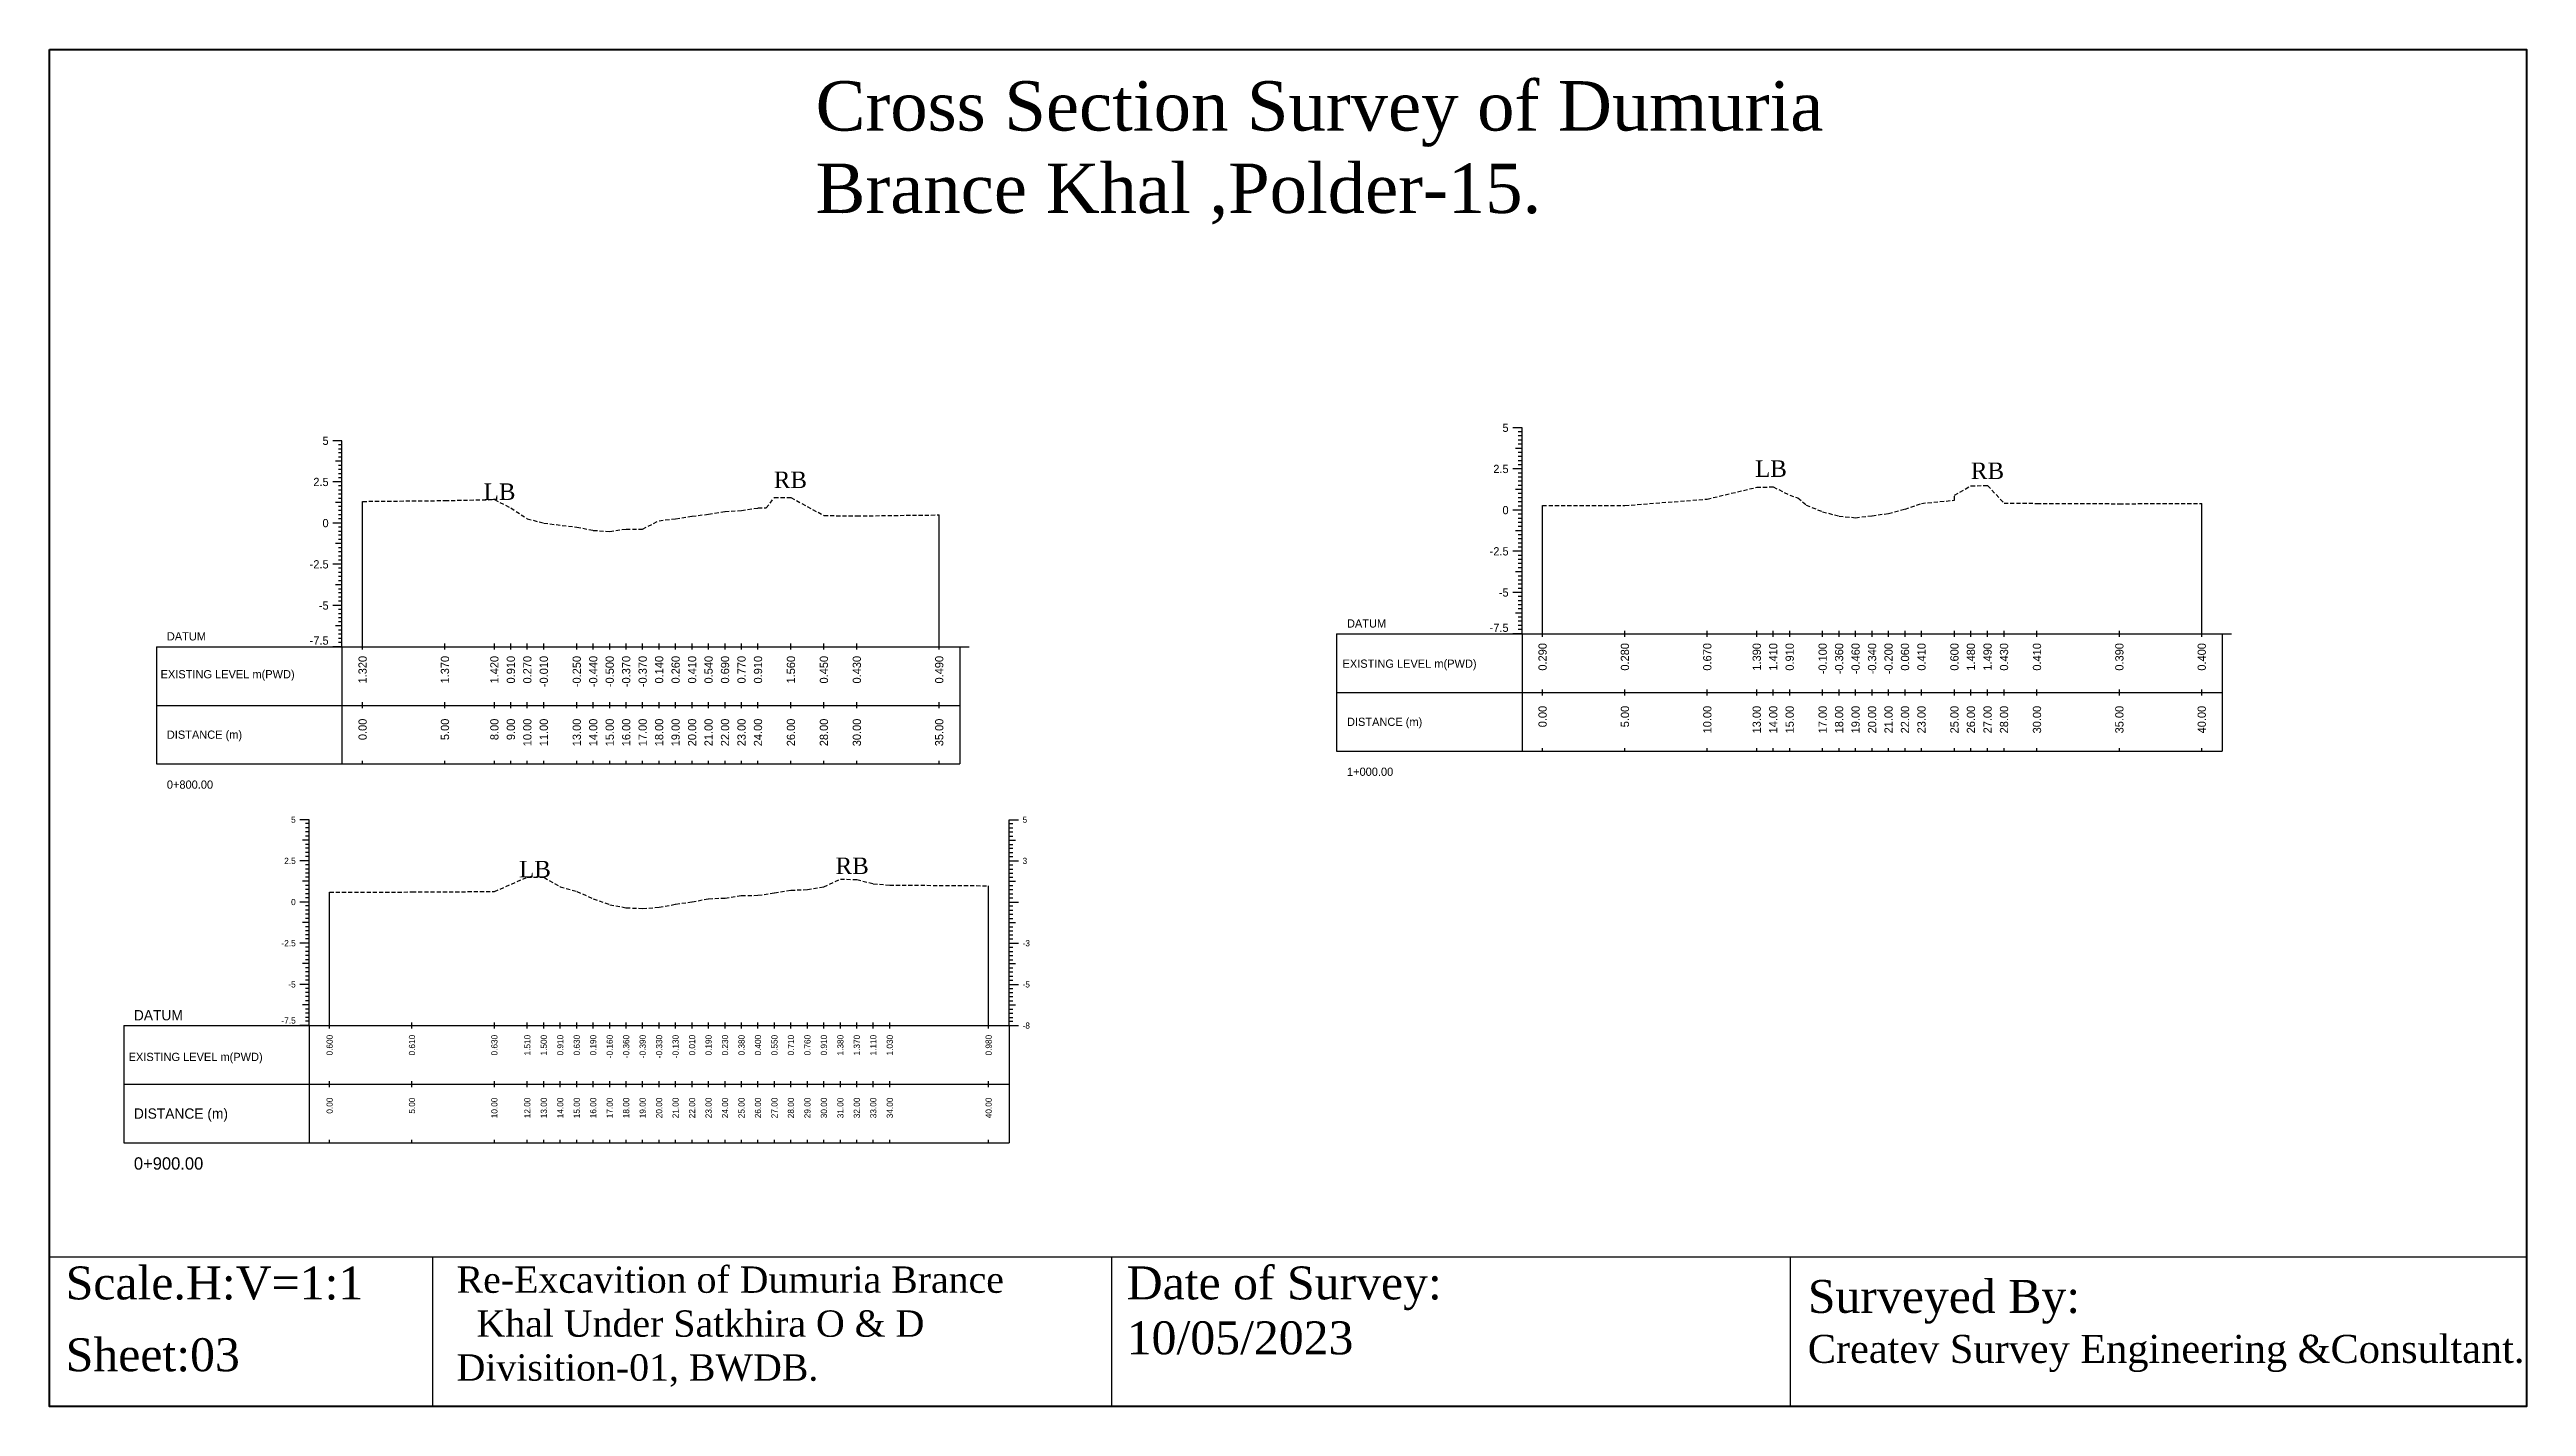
# Model space of a CAD drawing. Header units: inches. Extents: x -603 to 646, y -2572 to -1030.
# Drawn here: x 106.5 to 256.8, y -1327 to -1244.6 of the extents above; entities that cross this region are included whole.
import ezdxf
from ezdxf.enums import TextEntityAlignment as Align

# ---------------------------------------------------------------- set-up
doc = ezdxf.new("R2010")
doc.units = ezdxf.units.IN
doc.header["$MEASUREMENT"] = 0
doc.linetypes.add('HIDDEN', pattern=[0.375, 0.25, -0.125])
doc.layers.add('CS_Drawing', color=7, linetype='Continuous')
doc.layers.add('GL', color=3, linetype='HIDDEN')
doc.styles.add('romans', font='romans.shx')

msp = doc.modelspace()

# ---------------------------------------------------------------- texts
at = {"attachment_point": 1, "style": 'romans'}
for s, insert, char_height, width in [('{\\fTimes New Roman|b0|i0|c0|p18;Cross Section Survey of Dumuria  Brance Khal ,Polder-15.}', (153, -1246.55), 3, 72.2837), ('{\\fTimes New Roman|b0|i0|c0|p18;RB}', (150.46, -1270.25), 1, 4.1943), ('{\\fTimes New Roman|b0|i0|c0|p18;LB}', (210.02, -1269.57), 1, 4.1943), ('{\\fTimes New Roman|b0|i0|c0|p18;RB}', (223.12, -1269.7), 1, 4.1943), ('{\\fTimes New Roman|b0|i0|c0|p18;LB}', (132.85, -1270.97), 1, 4.1943), ('{\\fTimes New Roman|b0|i0|c0|p18;LB}', (135, -1293.88), 1, 4.1943), ('{\\fTimes New Roman|b0|i0|c0|p18;RB}', (154.21, -1293.68), 1, 4.1943), ('{\\fTimes New Roman|b0|i0|c0|p18;Scale.H:V=1:1}', (107.48, -1318.5), 2, 22.2708), ('{\\fTimes New Roman|b0|i0|c0|p18;Re-Excavition of Dumuria Brance\\P  Khal Under Satkhira O & D    Divisition-01, BWDB.}', (131.21, -1318.5), 1.6, 38.8405), ('{\\fTimes New Roman|b0|i0|c0|p18;Date of Survey: 10/05/2023}', (171.88, -1318.5), 2, 22.2708), ('{\\fTimes New Roman|b0|i0|c0|p18;Surveyed By:                                     \\H0.85x;Createv Survey Engineering &Consultant.}', (213.22, -1319.32), 2, 45.2193), ('{\\fTimes New Roman|b0|i0|c0|p18;Sheet:03}', (107.48, -1322.86), 2, 38.8405)]:
    msp.add_mtext(s, dxfattribs=dict(at, insert=insert, char_height=char_height, width=width))
at = {"layer": 'CS_Drawing'}
for s, height, p in [('5', 0.5, (195.06, -1267.59)), ('5', 0.5, (123.44, -1268.38)), ('2.5', 0.5, (195.06, -1270.09)), ('2.5', 0.5, (123.44, -1270.88)), ('0', 0.5, (123.44, -1273.38)), ('0', 0.5, (195.06, -1272.59)), ('-2.5', 0.5, (195.06, -1275.09)), ('-2.5', 0.5, (123.44, -1275.88)), ('-5', 0.5, (195.06, -1277.59)), ('-5', 0.5, (123.44, -1278.38)), ('5', 0.375, (121.44, -1291.38)), ('2.5', 0.375, (121.44, -1293.88)), ('0', 0.375, (121.44, -1296.38)), ('-2.5', 0.375, (121.44, -1298.88)), ('-5', 0.375, (121.44, -1301.38))]:
    msp.add_text(s, height=height, dxfattribs=at).set_placement(p, align=Align.MIDDLE_RIGHT)
for s, height, p in [('DATUM', 0.5, (185.25, -1279.47)), ('DATUM', 0.5, (113.62, -1280.25)), ('EXISTING LEVEL m(PWD)', 0.5, (113.24, -1282.55)), ('EXISTING LEVEL m(PWD)', 0.5, (184.98, -1281.91)), ('DISTANCE (m)', 0.5, (185.25, -1285.44)), ('DISTANCE (m)', 0.5, (113.62, -1286.22)), ('1+000.00', 0.5, (185.25, -1288.47)), ('0+800.00', 0.5, (113.62, -1289.25)), ('5', 0.375, (165.56, -1291.38)), ('3', 0.375, (165.56, -1293.88)), ('-3', 0.375, (165.56, -1298.88)), ('-5', 0.375, (165.56, -1301.38)), ('DATUM', 0.625, (111.62, -1303.25)), ('-8', 0.375, (165.56, -1303.88)), ('-8', 0.375, (165.56, -1303.88)), ('EXISTING LEVEL m(PWD)', 0.5, (111.3, -1305.78)), ('DISTANCE (m)', 0.625, (111.62, -1309.22)), ('0+900.00', 0.75, (111.62, -1312.25))]:
    msp.add_text(s, height=height, dxfattribs=at).set_placement(p, align=Align.MIDDLE_LEFT)
for height, p in [(0.5, (123.44, -1280.76)), (0.5, (195.06, -1279.98)), (0.375, (121.44, -1303.76))]:
    msp.add_text('-7.5', height=height, dxfattribs=at).set_placement(p, align=Align.RIGHT)
for s, height, p in [('0.290', 0.5, (197.12, -1280.66)), ('0.280', 0.5, (202.12, -1280.66)), ('0.670', 0.5, (207.12, -1280.66)), ('1.390', 0.5, (210.12, -1280.66)), ('1.410', 0.5, (211.12, -1280.66)), ('0.910', 0.5, (212.12, -1280.66)), ('-0.100', 0.5, (214.12, -1280.66)), ('-0.360', 0.5, (215.12, -1280.66)), ('-0.460', 0.5, (216.12, -1280.66)), ('-0.340', 0.5, (217.12, -1280.66)), ('-0.200', 0.5, (218.12, -1280.66)), ('0.060', 0.5, (219.12, -1280.66)), ('0.410', 0.5, (220.12, -1280.66)), ('0.600', 0.5, (222.12, -1280.66)), ('1.480', 0.5, (223.12, -1280.66)), ('1.490', 0.5, (224.13, -1280.66)), ('0.430', 0.5, (225.13, -1280.66)), ('0.410', 0.5, (227.13, -1280.66)), ('0.390', 0.5, (232.13, -1280.66)), ('0.400', 0.5, (237.13, -1280.66)), ('1.320', 0.5, (125.5, -1281.44)), ('1.370', 0.5, (130.5, -1281.44)), ('1.420', 0.5, (133.5, -1281.44)), ('0.910', 0.5, (134.5, -1281.44)), ('0.270', 0.5, (135.5, -1281.44)), ('-0.010', 0.5, (136.5, -1281.44)), ('-0.250', 0.5, (138.5, -1281.44)), ('-0.440', 0.5, (139.5, -1281.44)), ('-0.500', 0.5, (140.5, -1281.44)), ('-0.370', 0.5, (141.5, -1281.44)), ('-0.370', 0.5, (142.5, -1281.44)), ('0.140', 0.5, (143.5, -1281.44)), ('0.260', 0.5, (144.5, -1281.44)), ('0.410', 0.5, (145.5, -1281.44)), ('0.540', 0.5, (146.5, -1281.44)), ('0.690', 0.5, (147.5, -1281.44)), ('0.770', 0.5, (148.5, -1281.44)), ('0.910', 0.5, (149.5, -1281.44)), ('1.560', 0.5, (151.5, -1281.44)), ('0.450', 0.5, (153.5, -1281.44)), ('0.430', 0.5, (155.5, -1281.44)), ('0.490', 0.5, (160.5, -1281.44)), ('0.00', 0.5, (125.5, -1285.25)), ('5.00', 0.5, (130.5, -1285.25)), ('8.00', 0.5, (133.5, -1285.25)), ('9.00', 0.5, (134.5, -1285.25)), ('10.00', 0.5, (135.5, -1285.25)), ('11.00', 0.5, (136.5, -1285.25)), ('13.00', 0.5, (138.5, -1285.25)), ('14.00', 0.5, (139.5, -1285.25)), ('15.00', 0.5, (140.5, -1285.25)), ('16.00', 0.5, (141.5, -1285.25)), ('17.00', 0.5, (142.5, -1285.25)), ('18.00', 0.5, (143.5, -1285.25)), ('19.00', 0.5, (144.5, -1285.25)), ('20.00', 0.5, (145.5, -1285.25)), ('21.00', 0.5, (146.5, -1285.25)), ('22.00', 0.5, (147.5, -1285.25)), ('23.00', 0.5, (148.5, -1285.25)), ('24.00', 0.5, (149.5, -1285.25)), ('26.00', 0.5, (151.5, -1285.25)), ('28.00', 0.5, (153.5, -1285.25)), ('30.00', 0.5, (155.5, -1285.25)), ('35.00', 0.5, (160.5, -1285.25)), ('0.00', 0.5, (197.12, -1284.47)), ('5.00', 0.5, (202.12, -1284.47)), ('10.00', 0.5, (207.12, -1284.47)), ('13.00', 0.5, (210.12, -1284.47)), ('14.00', 0.5, (211.12, -1284.47)), ('15.00', 0.5, (212.12, -1284.47)), ('17.00', 0.5, (214.12, -1284.47)), ('18.00', 0.5, (215.12, -1284.47)), ('19.00', 0.5, (216.12, -1284.47)), ('20.00', 0.5, (217.12, -1284.47)), ('21.00', 0.5, (218.12, -1284.47)), ('22.00', 0.5, (219.12, -1284.47)), ('23.00', 0.5, (220.12, -1284.47)), ('25.00', 0.5, (222.12, -1284.47)), ('26.00', 0.5, (223.12, -1284.47)), ('27.00', 0.5, (224.13, -1284.47)), ('28.00', 0.5, (225.13, -1284.47)), ('30.00', 0.5, (227.13, -1284.47)), ('35.00', 0.5, (232.13, -1284.47)), ('40.00', 0.5, (237.13, -1284.47)), ('0.600', 0.375, (123.5, -1304.44)), ('0.610', 0.375, (128.5, -1304.44)), ('0.630', 0.375, (133.5, -1304.44)), ('1.510', 0.375, (135.5, -1304.44)), ('1.500', 0.375, (136.5, -1304.44)), ('0.910', 0.375, (137.5, -1304.44)), ('0.630', 0.375, (138.5, -1304.44)), ('0.190', 0.375, (139.5, -1304.44)), ('-0.160', 0.375, (140.5, -1304.44)), ('-0.360', 0.375, (141.5, -1304.44)), ('-0.390', 0.375, (142.5, -1304.44)), ('-0.330', 0.375, (143.5, -1304.44)), ('-0.130', 0.375, (144.5, -1304.44)), ('0.010', 0.375, (145.5, -1304.44)), ('0.190', 0.375, (146.5, -1304.44)), ('0.230', 0.375, (147.5, -1304.44)), ('0.380', 0.375, (148.5, -1304.44)), ('0.400', 0.375, (149.5, -1304.44)), ('0.550', 0.375, (150.5, -1304.44)), ('0.710', 0.375, (151.5, -1304.44)), ('0.760', 0.375, (152.5, -1304.44)), ('0.910', 0.375, (153.5, -1304.44)), ('1.380', 0.375, (154.5, -1304.44)), ('1.370', 0.375, (155.5, -1304.44)), ('1.110', 0.375, (156.5, -1304.44)), ('1.030', 0.375, (157.5, -1304.44)), ('0.980', 0.375, (163.5, -1304.44)), ('0.00', 0.375, (123.5, -1308.25)), ('5.00', 0.375, (128.5, -1308.25)), ('10.00', 0.375, (133.5, -1308.25)), ('12.00', 0.375, (135.5, -1308.25)), ('13.00', 0.375, (136.5, -1308.25)), ('14.00', 0.375, (137.5, -1308.25)), ('15.00', 0.375, (138.5, -1308.25)), ('16.00', 0.375, (139.5, -1308.25)), ('17.00', 0.375, (140.5, -1308.25)), ('18.00', 0.375, (141.5, -1308.25)), ('19.00', 0.375, (142.5, -1308.25)), ('20.00', 0.375, (143.5, -1308.25)), ('21.00', 0.375, (144.5, -1308.25)), ('22.00', 0.375, (145.5, -1308.25)), ('23.00', 0.375, (146.5, -1308.25)), ('24.00', 0.375, (147.5, -1308.25)), ('25.00', 0.375, (148.5, -1308.25)), ('26.00', 0.375, (149.5, -1308.25)), ('27.00', 0.375, (150.5, -1308.25)), ('28.00', 0.375, (151.5, -1308.25)), ('29.00', 0.375, (152.5, -1308.25)), ('30.00', 0.375, (153.5, -1308.25)), ('31.00', 0.375, (154.5, -1308.25)), ('32.00', 0.375, (155.5, -1308.25)), ('33.00', 0.375, (156.5, -1308.25)), ('34.00', 0.375, (157.5, -1308.25)), ('40.00', 0.375, (163.5, -1308.25))]:
    msp.add_text(s, height=height, rotation=90, dxfattribs=at).set_placement(p, align=Align.MIDDLE_RIGHT)

# ---------------------------------------------------------------- linework, layer by layer
at = {"color": 4, "lineweight": 40}
msp.add_lwpolyline([(106.5, -1244.63), (256.84, -1244.63), (256.84, -1327), (106.5, -1327)], close=True, dxfattribs=at)
for points in [[(256.84, -1244.63), (256.84, -1327)], [(106.5, -1317.92), (256.84, -1317.92)], [(106.5, -1317.92), (106.5, -1327)], [(129.75, -1317.92), (129.75, -1327)], [(170.95, -1317.92), (170.95, -1327)], [(212.15, -1317.92), (212.15, -1327)]]:
    msp.add_lwpolyline(points)
at = {"layer": 'CS_Drawing'}
for p, q in [((124.25, -1268.38), (123.69, -1268.38)), ((124.25, -1268.38), (123.86, -1268.38)), ((124.25, -1268.38), (124.03, -1268.38)), ((124.25, -1268.62), (124.03, -1268.62)), ((124.25, -1280.88), (124.25, -1268.38)), ((195.88, -1267.59), (195.31, -1267.59)), ((195.88, -1267.59), (195.48, -1267.59)), ((195.88, -1268.84), (195.48, -1268.84)), ((195.88, -1267.59), (195.65, -1267.59)), ((195.88, -1267.84), (195.65, -1267.84)), ((195.88, -1268.09), (195.65, -1268.09)), ((195.88, -1268.34), (195.65, -1268.34)), ((195.88, -1268.59), (195.65, -1268.59)), ((195.88, -1268.84), (195.65, -1268.84)), ((195.88, -1280.09), (195.88, -1267.59)), ((124.25, -1269.62), (123.86, -1269.62)), ((124.25, -1268.88), (124.03, -1268.88)), ((124.25, -1269.12), (124.03, -1269.12)), ((124.25, -1269.38), (124.03, -1269.38)), ((124.25, -1269.62), (124.03, -1269.62)), ((124.25, -1269.88), (124.03, -1269.88)), ((124.25, -1270.12), (124.03, -1270.12)), ((124.25, -1270.38), (124.03, -1270.38)), ((195.88, -1270.09), (195.31, -1270.09)), ((195.88, -1270.09), (195.48, -1270.09)), ((195.88, -1269.09), (195.65, -1269.09)), ((195.88, -1269.34), (195.65, -1269.34)), ((195.88, -1269.59), (195.65, -1269.59)), ((195.88, -1269.84), (195.65, -1269.84)), ((195.88, -1270.09), (195.65, -1270.09)), ((195.88, -1270.34), (195.65, -1270.34)), ((124.25, -1270.88), (123.69, -1270.88)), ((124.25, -1270.88), (123.86, -1270.88)), ((124.25, -1270.62), (124.03, -1270.62)), ((124.25, -1270.88), (124.03, -1270.88)), ((124.25, -1271.12), (124.03, -1271.12)), ((124.25, -1271.38), (124.03, -1271.38)), ((124.25, -1271.62), (124.03, -1271.62)), ((124.25, -1271.88), (124.03, -1271.88)), ((195.88, -1271.34), (195.48, -1271.34)), ((195.88, -1270.59), (195.65, -1270.59)), ((195.88, -1270.84), (195.65, -1270.84)), ((195.88, -1271.09), (195.65, -1271.09)), ((195.88, -1271.34), (195.65, -1271.34)), ((195.88, -1271.59), (195.65, -1271.59)), ((195.88, -1271.84), (195.65, -1271.84)), ((124.25, -1273.38), (123.69, -1273.38)), ((124.25, -1272.12), (123.86, -1272.12)), ((124.25, -1273.38), (123.86, -1273.38)), ((124.25, -1272.12), (124.03, -1272.12)), ((124.25, -1272.38), (124.03, -1272.38)), ((124.25, -1272.62), (124.03, -1272.62)), ((124.25, -1272.88), (124.03, -1272.88)), ((124.25, -1273.12), (124.03, -1273.12)), ((124.25, -1273.38), (124.03, -1273.38)), ((125.5, -1280.88), (125.5, -1272.06)), ((160.5, -1280.88), (160.5, -1272.88)), ((195.88, -1272.59), (195.31, -1272.59)), ((195.88, -1272.59), (195.48, -1272.59)), ((195.88, -1272.09), (195.65, -1272.09)), ((195.88, -1272.34), (195.65, -1272.34)), ((195.88, -1272.59), (195.65, -1272.59)), ((195.88, -1272.84), (195.65, -1272.84)), ((195.88, -1273.09), (195.65, -1273.09)), ((195.88, -1273.34), (195.65, -1273.34)), ((197.12, -1280.09), (197.12, -1272.3)), ((237.13, -1280.09), (237.13, -1272.19)), ((124.25, -1274.62), (123.86, -1274.62)), ((124.25, -1273.62), (124.03, -1273.62)), ((124.25, -1273.88), (124.03, -1273.88)), ((124.25, -1274.12), (124.03, -1274.12)), ((124.25, -1274.38), (124.03, -1274.38)), ((124.25, -1274.62), (124.03, -1274.62)), ((124.25, -1274.88), (124.03, -1274.88)), ((195.88, -1273.84), (195.48, -1273.84)), ((195.88, -1273.59), (195.65, -1273.59)), ((195.88, -1273.84), (195.65, -1273.84)), ((195.88, -1274.09), (195.65, -1274.09)), ((195.88, -1274.34), (195.65, -1274.34)), ((195.88, -1274.59), (195.65, -1274.59)), ((195.88, -1274.84), (195.65, -1274.84)), ((124.25, -1275.88), (123.69, -1275.88)), ((124.25, -1275.88), (123.86, -1275.88)), ((124.25, -1275.12), (124.03, -1275.12)), ((124.25, -1275.38), (124.03, -1275.38)), ((124.25, -1275.62), (124.03, -1275.62)), ((124.25, -1275.88), (124.03, -1275.88)), ((124.25, -1276.12), (124.03, -1276.12)), ((124.25, -1276.38), (124.03, -1276.38)), ((195.88, -1275.09), (195.31, -1275.09)), ((195.88, -1275.09), (195.48, -1275.09)), ((195.88, -1276.34), (195.48, -1276.34)), ((195.88, -1275.09), (195.65, -1275.09)), ((195.88, -1275.34), (195.65, -1275.34)), ((195.88, -1275.59), (195.65, -1275.59)), ((195.88, -1275.84), (195.65, -1275.84)), ((195.88, -1276.09), (195.65, -1276.09)), ((195.88, -1276.34), (195.65, -1276.34)), ((124.25, -1277.12), (123.86, -1277.12)), ((124.25, -1276.62), (124.03, -1276.62)), ((124.25, -1276.88), (124.03, -1276.88)), ((124.25, -1277.12), (124.03, -1277.12)), ((124.25, -1277.38), (124.03, -1277.38)), ((124.25, -1277.62), (124.03, -1277.62)), ((124.25, -1277.88), (124.03, -1277.88)), ((195.88, -1277.59), (195.31, -1277.59)), ((195.88, -1277.59), (195.48, -1277.59)), ((195.88, -1276.59), (195.65, -1276.59)), ((195.88, -1276.84), (195.65, -1276.84)), ((195.88, -1277.09), (195.65, -1277.09)), ((195.88, -1277.34), (195.65, -1277.34)), ((195.88, -1277.59), (195.65, -1277.59)), ((195.88, -1277.84), (195.65, -1277.84)), ((124.25, -1278.38), (123.69, -1278.38)), ((124.25, -1278.38), (123.86, -1278.38)), ((124.25, -1278.12), (124.03, -1278.12)), ((124.25, -1278.38), (124.03, -1278.38)), ((124.25, -1278.62), (124.03, -1278.62)), ((124.25, -1278.88), (124.03, -1278.88)), ((124.25, -1279.12), (124.03, -1279.12)), ((124.25, -1279.38), (124.03, -1279.38)), ((195.88, -1278.84), (195.48, -1278.84)), ((195.88, -1278.09), (195.65, -1278.09)), ((195.88, -1278.34), (195.65, -1278.34)), ((195.88, -1278.59), (195.65, -1278.59)), ((195.88, -1278.84), (195.65, -1278.84)), ((195.88, -1279.09), (195.65, -1279.09)), ((195.88, -1279.34), (195.65, -1279.34)), ((113, -1280.88), (124.25, -1280.88)), ((113, -1280.88), (113, -1288)), ((124.25, -1280.88), (123.69, -1280.88)), ((124.25, -1279.62), (123.86, -1279.62)), ((124.25, -1280.88), (123.86, -1280.88)), ((124.25, -1279.62), (124.03, -1279.62)), ((124.25, -1279.88), (124.03, -1279.88)), ((124.25, -1280.12), (124.03, -1280.12)), ((124.25, -1280.38), (124.03, -1280.38)), ((124.25, -1280.62), (124.03, -1280.62)), ((124.25, -1280.88), (124.03, -1280.88)), ((124.25, -1280.88), (161.75, -1280.88)), ((124.25, -1280.88), (124.25, -1288)), ((125.5, -1281.06), (125.5, -1280.69)), ((130.5, -1281.06), (130.5, -1280.69)), ((133.5, -1281.06), (133.5, -1280.69)), ((134.5, -1281.06), (134.5, -1280.69)), ((135.5, -1281.06), (135.5, -1280.69)), ((136.5, -1281.06), (136.5, -1280.69)), ((138.5, -1281.06), (138.5, -1280.69)), ((139.5, -1281.06), (139.5, -1280.69)), ((140.5, -1281.06), (140.5, -1280.69)), ((141.5, -1281.06), (141.5, -1280.69)), ((142.5, -1281.06), (142.5, -1280.69)), ((143.5, -1281.06), (143.5, -1280.69)), ((144.5, -1281.06), (144.5, -1280.69)), ((145.5, -1281.06), (145.5, -1280.69)), ((146.5, -1281.06), (146.5, -1280.69)), ((147.5, -1281.06), (147.5, -1280.69)), ((148.5, -1281.06), (148.5, -1280.69)), ((149.5, -1281.06), (149.5, -1280.69)), ((151.5, -1281.06), (151.5, -1280.69)), ((153.5, -1281.06), (153.5, -1280.69)), ((155.5, -1281.06), (155.5, -1280.69)), ((160.5, -1281.06), (160.5, -1280.69)), ((161.75, -1280.88), (162.31, -1280.88)), ((161.75, -1280.88), (162.14, -1280.88)), ((161.75, -1280.88), (161.98, -1280.88)), ((161.75, -1280.88), (161.75, -1288)), ((184.62, -1280.09), (195.88, -1280.09)), ((184.62, -1280.09), (184.62, -1287.22)), ((195.88, -1280.09), (195.31, -1280.09)), ((195.88, -1280.09), (195.48, -1280.09)), ((195.88, -1279.59), (195.65, -1279.59)), ((195.88, -1279.84), (195.65, -1279.84)), ((195.88, -1280.09), (195.65, -1280.09)), ((195.88, -1280.09), (238.38, -1280.09)), ((195.88, -1280.09), (195.88, -1287.22)), ((197.12, -1280.28), (197.12, -1279.91)), ((202.12, -1280.28), (202.12, -1279.91)), ((207.12, -1280.28), (207.12, -1279.91)), ((210.12, -1280.28), (210.12, -1279.91)), ((211.12, -1280.28), (211.12, -1279.91)), ((212.12, -1280.28), (212.12, -1279.91)), ((214.12, -1280.28), (214.12, -1279.91)), ((215.12, -1280.28), (215.12, -1279.91)), ((216.12, -1280.28), (216.12, -1279.91)), ((217.12, -1280.28), (217.12, -1279.91)), ((218.12, -1280.28), (218.12, -1279.91)), ((219.12, -1280.28), (219.12, -1279.91)), ((220.12, -1280.28), (220.12, -1279.91)), ((222.12, -1280.28), (222.12, -1279.91)), ((223.12, -1280.28), (223.12, -1279.91)), ((224.13, -1280.28), (224.13, -1279.91)), ((225.13, -1280.28), (225.13, -1279.91)), ((227.13, -1280.28), (227.13, -1279.91)), ((232.13, -1280.28), (232.13, -1279.91)), ((237.13, -1280.28), (237.13, -1279.91)), ((238.38, -1280.09), (238.94, -1280.09)), ((238.38, -1280.09), (238.77, -1280.09)), ((238.38, -1280.09), (238.6, -1280.09)), ((238.38, -1280.09), (238.38, -1287.22)), ((184.62, -1283.66), (195.88, -1283.66)), ((195.88, -1283.66), (238.38, -1283.66)), ((195.88, -1283.66), (238.38, -1283.66)), ((197.12, -1283.84), (197.12, -1283.47)), ((202.12, -1283.84), (202.12, -1283.47)), ((207.12, -1283.84), (207.12, -1283.47)), ((210.12, -1283.84), (210.12, -1283.47)), ((211.12, -1283.84), (211.12, -1283.47)), ((212.12, -1283.84), (212.12, -1283.47)), ((214.12, -1283.84), (214.12, -1283.47)), ((215.12, -1283.84), (215.12, -1283.47)), ((216.12, -1283.84), (216.12, -1283.47)), ((217.12, -1283.84), (217.12, -1283.47)), ((218.12, -1283.84), (218.12, -1283.47)), ((219.12, -1283.84), (219.12, -1283.47)), ((220.12, -1283.84), (220.12, -1283.47)), ((222.12, -1283.84), (222.12, -1283.47)), ((223.12, -1283.84), (223.12, -1283.47)), ((224.13, -1283.84), (224.13, -1283.47)), ((225.13, -1283.84), (225.13, -1283.47)), ((227.13, -1283.84), (227.13, -1283.47)), ((232.13, -1283.84), (232.13, -1283.47)), ((237.13, -1283.84), (237.13, -1283.47)), ((113, -1284.44), (124.25, -1284.44)), ((124.25, -1284.44), (161.75, -1284.44)), ((124.25, -1284.44), (161.75, -1284.44)), ((125.5, -1284.62), (125.5, -1284.25)), ((130.5, -1284.62), (130.5, -1284.25)), ((133.5, -1284.62), (133.5, -1284.25)), ((134.5, -1284.62), (134.5, -1284.25)), ((135.5, -1284.62), (135.5, -1284.25)), ((136.5, -1284.62), (136.5, -1284.25)), ((138.5, -1284.62), (138.5, -1284.25)), ((139.5, -1284.62), (139.5, -1284.25)), ((140.5, -1284.62), (140.5, -1284.25)), ((141.5, -1284.62), (141.5, -1284.25)), ((142.5, -1284.62), (142.5, -1284.25)), ((143.5, -1284.62), (143.5, -1284.25)), ((144.5, -1284.62), (144.5, -1284.25)), ((145.5, -1284.62), (145.5, -1284.25)), ((146.5, -1284.62), (146.5, -1284.25)), ((147.5, -1284.62), (147.5, -1284.25)), ((148.5, -1284.62), (148.5, -1284.25)), ((149.5, -1284.62), (149.5, -1284.25)), ((151.5, -1284.62), (151.5, -1284.25)), ((153.5, -1284.62), (153.5, -1284.25)), ((155.5, -1284.62), (155.5, -1284.25)), ((160.5, -1284.62), (160.5, -1284.25)), ((113, -1288), (124.25, -1288)), ((124.25, -1288), (161.75, -1288)), ((125.5, -1288), (125.5, -1287.81)), ((130.5, -1288), (130.5, -1287.81)), ((133.5, -1288), (133.5, -1287.81)), ((134.5, -1288), (134.5, -1287.81)), ((135.5, -1288), (135.5, -1287.81)), ((136.5, -1288), (136.5, -1287.81)), ((138.5, -1288), (138.5, -1287.81)), ((139.5, -1288), (139.5, -1287.81)), ((140.5, -1288), (140.5, -1287.81)), ((141.5, -1288), (141.5, -1287.81)), ((142.5, -1288), (142.5, -1287.81)), ((143.5, -1288), (143.5, -1287.81)), ((144.5, -1288), (144.5, -1287.81)), ((145.5, -1288), (145.5, -1287.81)), ((146.5, -1288), (146.5, -1287.81)), ((147.5, -1288), (147.5, -1287.81)), ((148.5, -1288), (148.5, -1287.81)), ((149.5, -1288), (149.5, -1287.81)), ((151.5, -1288), (151.5, -1287.81)), ((153.5, -1288), (153.5, -1287.81)), ((155.5, -1288), (155.5, -1287.81)), ((160.5, -1288), (160.5, -1287.81)), ((184.62, -1287.22), (195.88, -1287.22)), ((195.88, -1287.22), (238.38, -1287.22)), ((197.12, -1287.22), (197.12, -1287.03)), ((202.12, -1287.22), (202.12, -1287.03)), ((207.12, -1287.22), (207.12, -1287.03)), ((210.12, -1287.22), (210.12, -1287.03)), ((211.12, -1287.22), (211.12, -1287.03)), ((212.12, -1287.22), (212.12, -1287.03)), ((214.12, -1287.22), (214.12, -1287.03)), ((215.12, -1287.22), (215.12, -1287.03)), ((216.12, -1287.22), (216.12, -1287.03)), ((217.12, -1287.22), (217.12, -1287.03)), ((218.12, -1287.22), (218.12, -1287.03)), ((219.12, -1287.22), (219.12, -1287.03)), ((220.12, -1287.22), (220.12, -1287.03)), ((222.12, -1287.22), (222.12, -1287.03)), ((223.12, -1287.22), (223.12, -1287.03)), ((224.13, -1287.22), (224.13, -1287.03)), ((225.13, -1287.22), (225.13, -1287.03)), ((227.13, -1287.22), (227.13, -1287.03)), ((232.13, -1287.22), (232.13, -1287.03)), ((237.13, -1287.22), (237.13, -1287.03)), ((122.25, -1291.38), (121.69, -1291.38)), ((122.25, -1291.38), (121.86, -1291.38)), ((122.25, -1291.38), (122.03, -1291.38)), ((122.25, -1303.88), (122.25, -1291.38)), ((164.75, -1291.38), (165.31, -1291.38)), ((164.75, -1291.38), (165.14, -1291.38)), ((164.75, -1291.38), (164.97, -1291.38)), ((164.75, -1303.88), (164.75, -1291.38)), ((122.25, -1292.62), (121.86, -1292.62)), ((122.25, -1291.62), (122.03, -1291.62)), ((122.25, -1291.88), (122.03, -1291.88)), ((122.25, -1292.12), (122.03, -1292.12)), ((122.25, -1292.38), (122.03, -1292.38)), ((122.25, -1292.62), (122.03, -1292.62)), ((122.25, -1292.88), (122.03, -1292.88)), ((164.75, -1291.62), (164.97, -1291.62)), ((164.75, -1291.88), (164.97, -1291.88)), ((164.75, -1292.12), (164.97, -1292.12)), ((164.75, -1292.38), (164.97, -1292.38)), ((164.75, -1292.62), (165.14, -1292.62)), ((164.75, -1292.62), (164.97, -1292.62)), ((164.75, -1292.88), (164.97, -1292.88)), ((122.25, -1293.88), (121.69, -1293.88)), ((122.25, -1293.88), (121.86, -1293.88)), ((122.25, -1293.12), (122.03, -1293.12)), ((122.25, -1293.38), (122.03, -1293.38)), ((122.25, -1293.62), (122.03, -1293.62)), ((122.25, -1293.88), (122.03, -1293.88)), ((122.25, -1294.12), (122.03, -1294.12)), ((122.25, -1294.38), (122.03, -1294.38)), ((164.75, -1293.12), (164.97, -1293.12)), ((164.75, -1293.38), (164.97, -1293.38)), ((164.75, -1293.62), (164.97, -1293.62)), ((164.75, -1293.88), (165.31, -1293.88)), ((164.75, -1293.88), (165.14, -1293.88)), ((164.75, -1293.88), (164.97, -1293.88)), ((164.75, -1294.12), (164.97, -1294.12)), ((164.75, -1294.38), (164.97, -1294.38)), ((122.25, -1295.12), (121.86, -1295.12)), ((122.25, -1294.62), (122.03, -1294.62)), ((122.25, -1294.88), (122.03, -1294.88)), ((122.25, -1295.12), (122.03, -1295.12)), ((122.25, -1295.38), (122.03, -1295.38)), ((122.25, -1295.62), (122.03, -1295.62)), ((122.25, -1295.88), (122.03, -1295.88)), ((123.5, -1303.88), (123.5, -1295.78)), ((163.5, -1303.88), (163.5, -1295.39)), ((164.75, -1294.62), (164.97, -1294.62)), ((164.75, -1294.88), (164.97, -1294.88)), ((164.75, -1295.12), (165.14, -1295.12)), ((164.75, -1295.12), (164.97, -1295.12)), ((164.75, -1295.38), (164.97, -1295.38)), ((164.75, -1295.62), (164.97, -1295.62)), ((164.75, -1295.88), (164.97, -1295.88)), ((122.25, -1296.38), (121.69, -1296.38)), ((122.25, -1296.38), (121.86, -1296.38)), ((122.25, -1296.12), (122.03, -1296.12)), ((122.25, -1296.38), (122.03, -1296.38)), ((122.25, -1296.62), (122.03, -1296.62)), ((122.25, -1296.88), (122.03, -1296.88)), ((122.25, -1297.12), (122.03, -1297.12)), ((122.25, -1297.38), (122.03, -1297.38)), ((164.75, -1296.12), (164.97, -1296.12)), ((164.75, -1296.38), (165.31, -1296.38)), ((164.75, -1296.38), (165.14, -1296.38)), ((164.75, -1296.38), (164.97, -1296.38)), ((164.75, -1296.62), (164.97, -1296.62)), ((164.75, -1296.88), (164.97, -1296.88)), ((164.75, -1297.12), (164.97, -1297.12)), ((164.75, -1297.38), (164.97, -1297.38)), ((122.25, -1298.88), (121.69, -1298.88)), ((122.25, -1297.62), (121.86, -1297.62)), ((122.25, -1298.88), (121.86, -1298.88)), ((122.25, -1297.62), (122.03, -1297.62)), ((122.25, -1297.88), (122.03, -1297.88)), ((122.25, -1298.12), (122.03, -1298.12)), ((122.25, -1298.38), (122.03, -1298.38)), ((122.25, -1298.62), (122.03, -1298.62)), ((122.25, -1298.88), (122.03, -1298.88)), ((164.75, -1297.62), (165.14, -1297.62)), ((164.75, -1297.62), (164.97, -1297.62)), ((164.75, -1297.88), (164.97, -1297.88)), ((164.75, -1298.12), (164.97, -1298.12)), ((164.75, -1298.38), (164.97, -1298.38)), ((164.75, -1298.62), (164.97, -1298.62)), ((164.75, -1298.88), (165.31, -1298.88)), ((164.75, -1298.88), (165.14, -1298.88)), ((164.75, -1298.88), (164.97, -1298.88)), ((122.25, -1300.12), (121.86, -1300.12)), ((122.25, -1299.12), (122.03, -1299.12)), ((122.25, -1299.38), (122.03, -1299.38)), ((122.25, -1299.62), (122.03, -1299.62)), ((122.25, -1299.88), (122.03, -1299.88)), ((122.25, -1300.12), (122.03, -1300.12)), ((122.25, -1300.38), (122.03, -1300.38)), ((164.75, -1299.12), (164.97, -1299.12)), ((164.75, -1299.38), (164.97, -1299.38)), ((164.75, -1299.62), (164.97, -1299.62)), ((164.75, -1299.88), (164.97, -1299.88)), ((164.75, -1300.12), (165.14, -1300.12)), ((164.75, -1300.12), (164.97, -1300.12)), ((164.75, -1300.38), (164.97, -1300.38)), ((122.25, -1301.38), (121.69, -1301.38)), ((122.25, -1301.38), (121.86, -1301.38)), ((122.25, -1300.62), (122.03, -1300.62)), ((122.25, -1300.88), (122.03, -1300.88)), ((122.25, -1301.12), (122.03, -1301.12)), ((122.25, -1301.38), (122.03, -1301.38)), ((122.25, -1301.62), (122.03, -1301.62)), ((122.25, -1301.88), (122.03, -1301.88)), ((164.75, -1300.62), (164.97, -1300.62)), ((164.75, -1300.88), (164.97, -1300.88)), ((164.75, -1301.12), (164.97, -1301.12)), ((164.75, -1301.38), (165.31, -1301.38)), ((164.75, -1301.38), (165.14, -1301.38)), ((164.75, -1301.38), (164.97, -1301.38)), ((164.75, -1301.62), (164.97, -1301.62)), ((164.75, -1301.88), (164.97, -1301.88)), ((122.25, -1302.62), (121.86, -1302.62)), ((122.25, -1302.12), (122.03, -1302.12)), ((122.25, -1302.38), (122.03, -1302.38)), ((122.25, -1302.62), (122.03, -1302.62)), ((122.25, -1302.88), (122.03, -1302.88)), ((122.25, -1303.12), (122.03, -1303.12)), ((122.25, -1303.38), (122.03, -1303.38)), ((164.75, -1302.12), (164.97, -1302.12)), ((164.75, -1302.38), (164.97, -1302.38)), ((164.75, -1302.62), (165.14, -1302.62)), ((164.75, -1302.62), (164.97, -1302.62)), ((164.75, -1302.88), (164.97, -1302.88)), ((164.75, -1303.12), (164.97, -1303.12)), ((164.75, -1303.38), (164.97, -1303.38)), ((111, -1303.88), (122.25, -1303.88)), ((111, -1303.88), (111, -1311)), ((122.25, -1303.88), (121.69, -1303.88)), ((122.25, -1303.88), (121.86, -1303.88)), ((122.25, -1303.62), (122.03, -1303.62)), ((122.25, -1303.88), (122.03, -1303.88)), ((122.25, -1303.88), (164.75, -1303.88)), ((122.25, -1303.88), (122.25, -1311)), ((123.5, -1304.06), (123.5, -1303.69)), ((128.5, -1304.06), (128.5, -1303.69)), ((133.5, -1304.06), (133.5, -1303.69)), ((135.5, -1304.06), (135.5, -1303.69)), ((136.5, -1304.06), (136.5, -1303.69)), ((137.5, -1304.06), (137.5, -1303.69)), ((138.5, -1304.06), (138.5, -1303.69)), ((139.5, -1304.06), (139.5, -1303.69)), ((140.5, -1304.06), (140.5, -1303.69)), ((141.5, -1304.06), (141.5, -1303.69)), ((142.5, -1304.06), (142.5, -1303.69)), ((143.5, -1304.06), (143.5, -1303.69)), ((144.5, -1304.06), (144.5, -1303.69)), ((145.5, -1304.06), (145.5, -1303.69)), ((146.5, -1304.06), (146.5, -1303.69)), ((147.5, -1304.06), (147.5, -1303.69)), ((148.5, -1304.06), (148.5, -1303.69)), ((149.5, -1304.06), (149.5, -1303.69)), ((150.5, -1304.06), (150.5, -1303.69)), ((151.5, -1304.06), (151.5, -1303.69)), ((152.5, -1304.06), (152.5, -1303.69)), ((153.5, -1304.06), (153.5, -1303.69)), ((154.5, -1304.06), (154.5, -1303.69)), ((155.5, -1304.06), (155.5, -1303.69)), ((156.5, -1304.06), (156.5, -1303.69)), ((157.5, -1304.06), (157.5, -1303.69)), ((163.5, -1304.06), (163.5, -1303.69)), ((164.75, -1303.62), (164.97, -1303.62)), ((164.75, -1303.88), (165.31, -1303.88)), ((164.75, -1303.88), (165.14, -1303.88)), ((164.75, -1303.88), (164.97, -1303.88)), ((164.75, -1303.88), (164.75, -1311)), ((111, -1307.44), (122.25, -1307.44)), ((122.25, -1307.44), (164.75, -1307.44)), ((122.25, -1307.44), (164.75, -1307.44)), ((123.5, -1307.62), (123.5, -1307.25)), ((128.5, -1307.62), (128.5, -1307.25)), ((133.5, -1307.62), (133.5, -1307.25)), ((135.5, -1307.62), (135.5, -1307.25)), ((136.5, -1307.62), (136.5, -1307.25)), ((137.5, -1307.62), (137.5, -1307.25)), ((138.5, -1307.62), (138.5, -1307.25)), ((139.5, -1307.62), (139.5, -1307.25)), ((140.5, -1307.62), (140.5, -1307.25)), ((141.5, -1307.62), (141.5, -1307.25)), ((142.5, -1307.62), (142.5, -1307.25)), ((143.5, -1307.62), (143.5, -1307.25)), ((144.5, -1307.62), (144.5, -1307.25)), ((145.5, -1307.62), (145.5, -1307.25)), ((146.5, -1307.62), (146.5, -1307.25)), ((147.5, -1307.62), (147.5, -1307.25)), ((148.5, -1307.62), (148.5, -1307.25)), ((149.5, -1307.62), (149.5, -1307.25)), ((150.5, -1307.62), (150.5, -1307.25)), ((151.5, -1307.62), (151.5, -1307.25)), ((152.5, -1307.62), (152.5, -1307.25)), ((153.5, -1307.62), (153.5, -1307.25)), ((154.5, -1307.62), (154.5, -1307.25)), ((155.5, -1307.62), (155.5, -1307.25)), ((156.5, -1307.62), (156.5, -1307.25)), ((157.5, -1307.62), (157.5, -1307.25)), ((163.5, -1307.62), (163.5, -1307.25)), ((123.5, -1311), (123.5, -1310.81)), ((128.5, -1311), (128.5, -1310.81)), ((133.5, -1311), (133.5, -1310.81)), ((135.5, -1311), (135.5, -1310.81)), ((136.5, -1311), (136.5, -1310.81)), ((137.5, -1311), (137.5, -1310.81)), ((138.5, -1311), (138.5, -1310.81)), ((139.5, -1311), (139.5, -1310.81)), ((140.5, -1311), (140.5, -1310.81)), ((141.5, -1311), (141.5, -1310.81)), ((142.5, -1311), (142.5, -1310.81)), ((143.5, -1311), (143.5, -1310.81)), ((144.5, -1311), (144.5, -1310.81)), ((145.5, -1311), (145.5, -1310.81)), ((146.5, -1311), (146.5, -1310.81)), ((147.5, -1311), (147.5, -1310.81)), ((148.5, -1311), (148.5, -1310.81)), ((149.5, -1311), (149.5, -1310.81)), ((150.5, -1311), (150.5, -1310.81)), ((151.5, -1311), (151.5, -1310.81)), ((152.5, -1311), (152.5, -1310.81)), ((153.5, -1311), (153.5, -1310.81)), ((154.5, -1311), (154.5, -1310.81)), ((155.5, -1311), (155.5, -1310.81)), ((156.5, -1311), (156.5, -1310.81)), ((157.5, -1311), (157.5, -1310.81)), ((163.5, -1311), (163.5, -1310.81)), ((111, -1311), (122.25, -1311)), ((122.25, -1311), (164.75, -1311))]:
    msp.add_line(p, q, dxfattribs=at)
at = {"layer": 'GL'}
for points in [[(125.5, -1272.06), (130.5, -1272.01), (133.5, -1271.95), (134.5, -1272.46), (135.5, -1273.11), (136.5, -1273.38), (138.5, -1273.62), (139.5, -1273.82), (140.5, -1273.88), (141.5, -1273.74), (142.5, -1273.74), (143.5, -1273.23), (144.5, -1273.12), (145.5, -1272.96), (146.5, -1272.84), (147.5, -1272.68), (148.5, -1272.61), (149.5, -1272.46), (150, -1272.46), (150.5, -1271.83), (151.5, -1271.82), (153.5, -1272.92), (155.5, -1272.94), (160.5, -1272.88)], [(197.12, -1272.3), (202.12, -1272.31), (207.12, -1271.92), (210.12, -1271.2), (211.12, -1271.18), (212.12, -1271.68), (212.62, -1271.85), (213.12, -1272.28), (214.12, -1272.69), (215.12, -1272.95), (216.12, -1273.05), (217.12, -1272.93), (218.12, -1272.79), (219.12, -1272.53), (220.12, -1272.18), (222.12, -1271.99), (222.12, -1271.68), (223.12, -1271.11), (224.13, -1271.1), (225.13, -1272.16), (227.13, -1272.18), (232.13, -1272.2), (237.13, -1272.19), (237.13, -1272.19)], [(123.5, -1295.78), (128.5, -1295.77), (133.5, -1295.74), (135.5, -1294.87), (136.5, -1294.88), (137.5, -1295.46), (138.5, -1295.74), (139.5, -1296.18), (140.5, -1296.54), (141.5, -1296.73), (142.5, -1296.77), (143.5, -1296.7), (144.5, -1296.51), (145.5, -1296.37), (146.5, -1296.18), (147.5, -1296.14), (148.5, -1295.99), (149.5, -1295.97), (150.5, -1295.83), (151.5, -1295.66), (152.5, -1295.62), (153.5, -1295.46), (154.5, -1294.99), (155.5, -1295.01), (156.5, -1295.27), (157.5, -1295.35), (163.5, -1295.39)]]:
    msp.add_lwpolyline(points, dxfattribs=at)

msp.set_redraw_order([(e.dxf.handle, doc.entitydb.next_handle()) for e in msp.query("TEXT MTEXT ATTDEF DIMENSION ARC_DIMENSION")])  # texts and dimensions are drawn at this point

doc.saveas('drawing.dxf')
